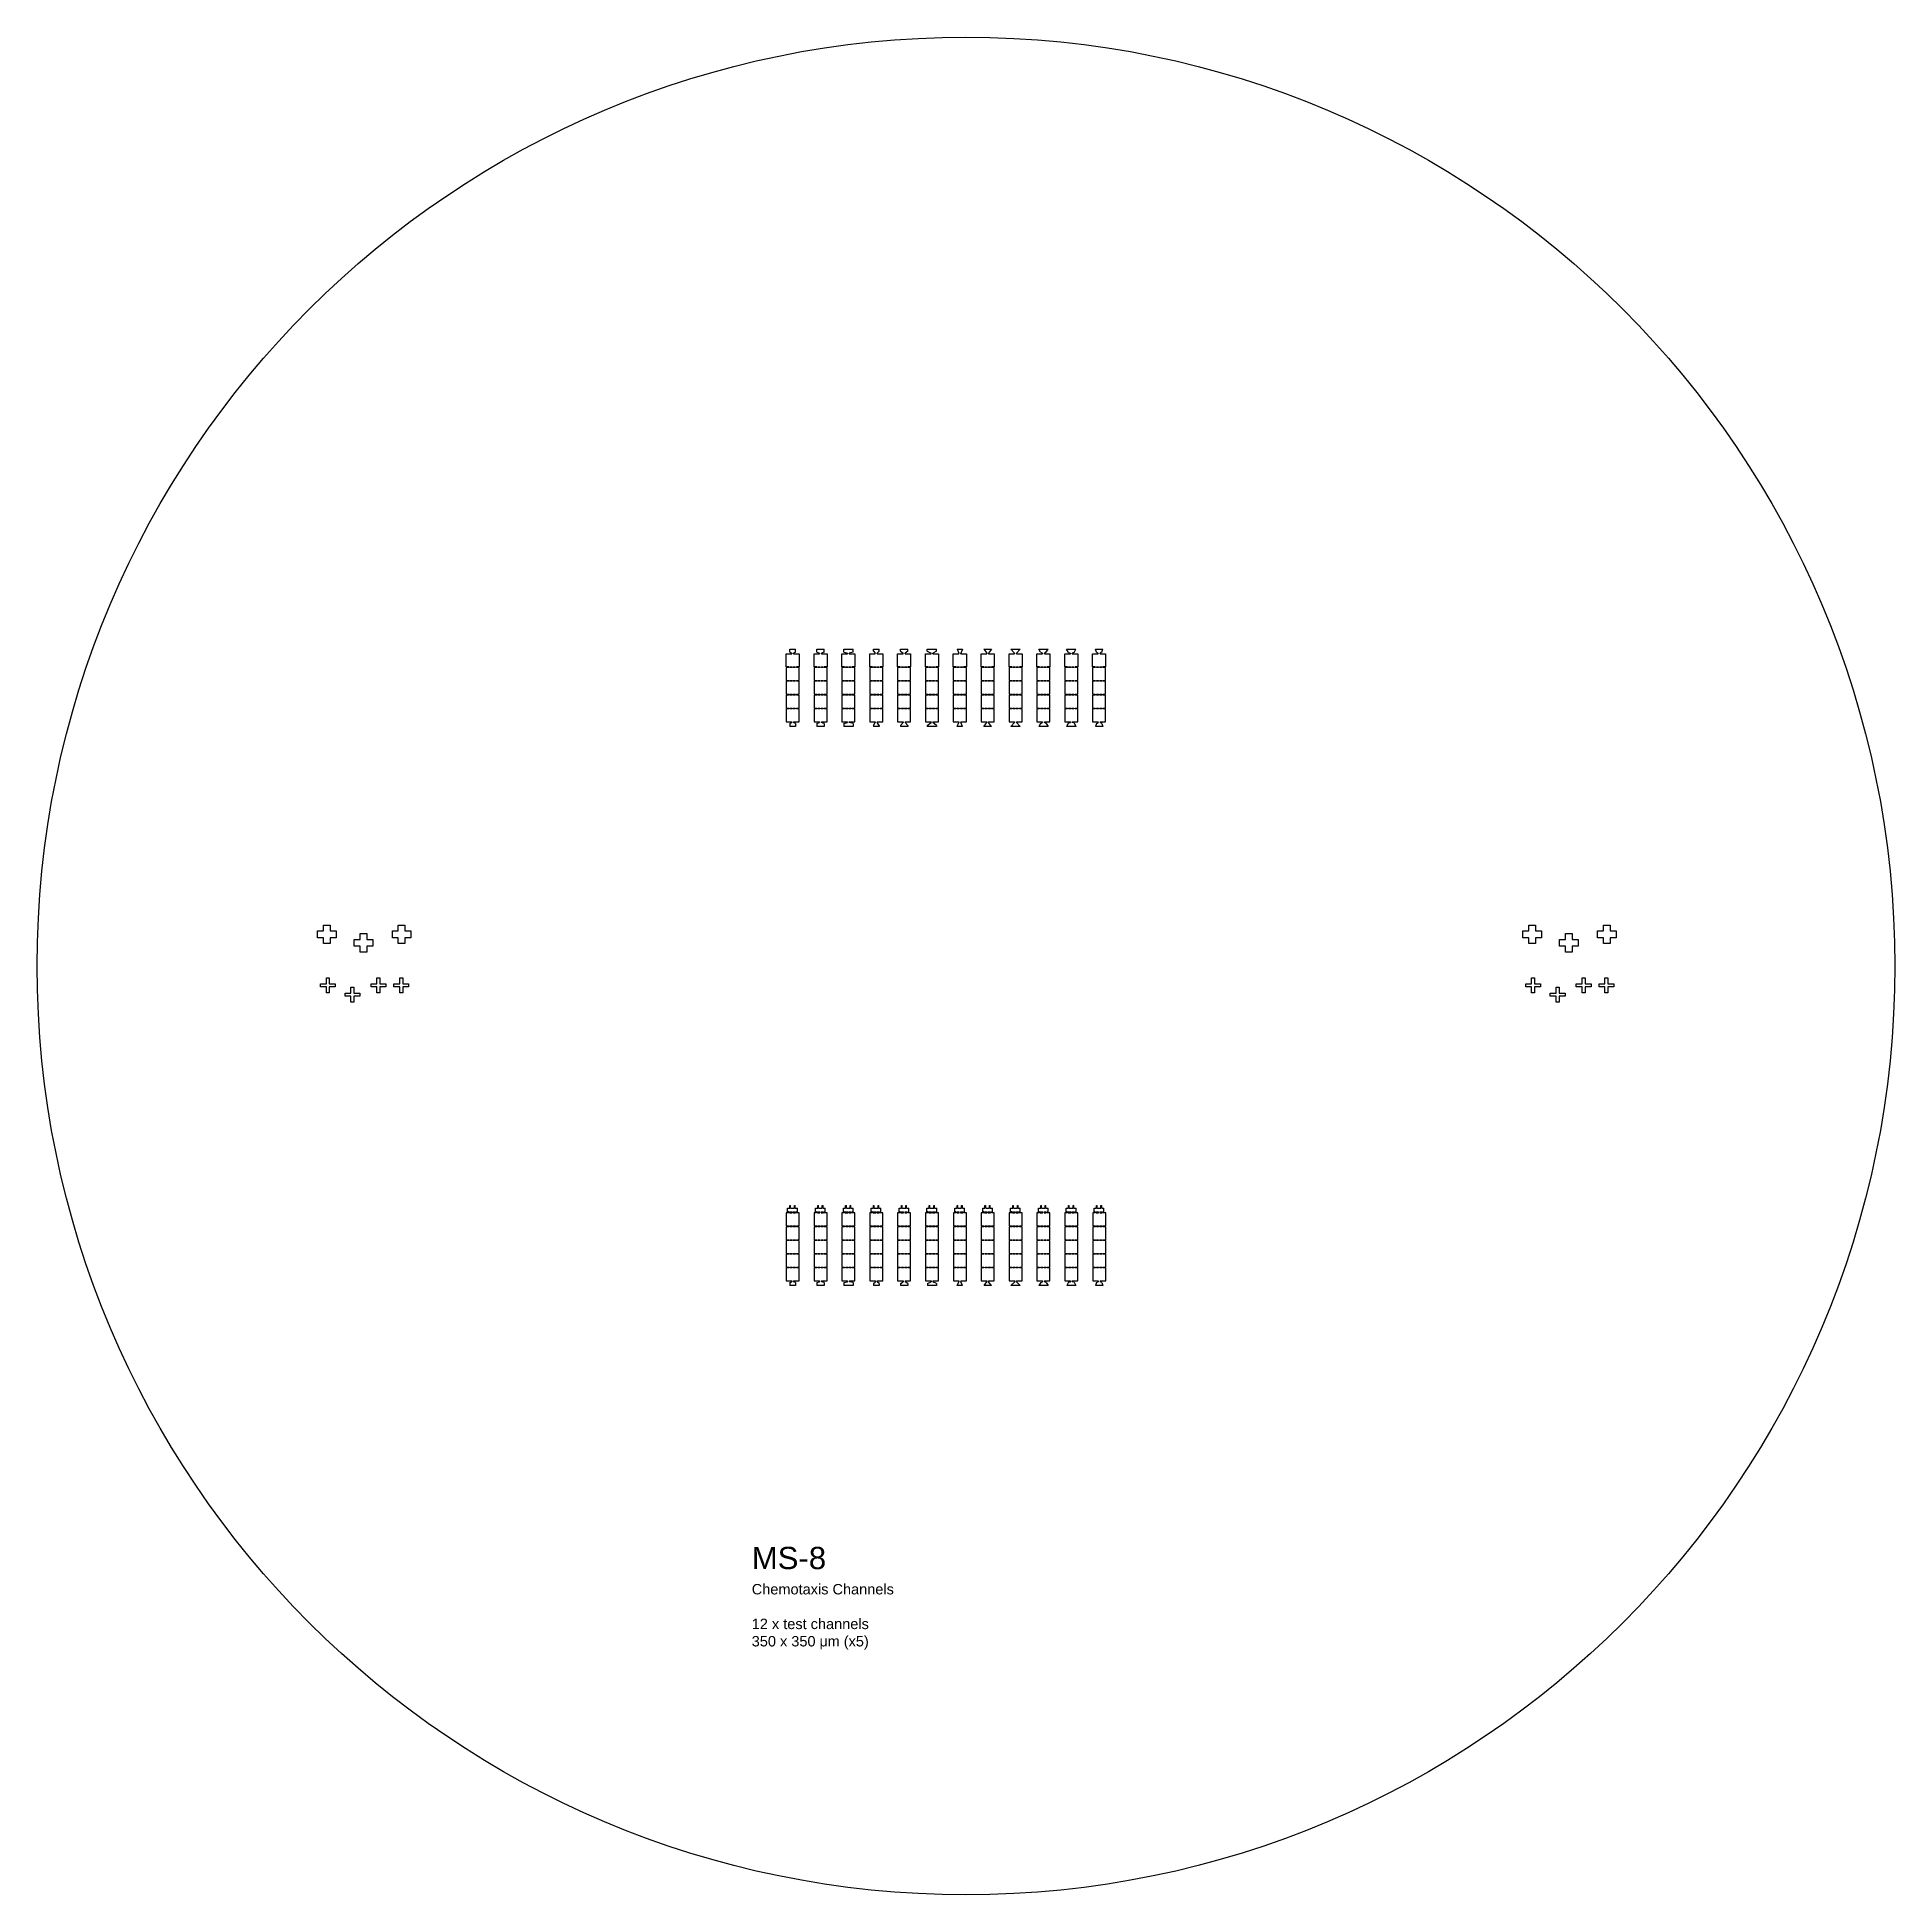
# Model space of a CAD drawing. Header units: millimetres. Extents: x -15719 to 274281, y 25504 to 323346.
# Drawn here: x 144281 to 194281, y 158346 to 208346 of the extents above; entities that cross this region are included whole.
import ezdxf

# ---------------------------------------------------------------- set-up
doc = ezdxf.new("R2010")
doc.units = ezdxf.units.MM
doc.layers.add('CLEAR', color=140, linetype='Continuous')
doc.layers.add('OPAQUE', color=10, linetype='Continuous')
doc.styles.get("Standard").update_dxf_attribs({"font": 'arial.ttf'})

msp = doc.modelspace()

# ---------------------------------------------------------------- texts
at = {"layer": 'CLEAR', "insert": (163514, 167712), "char_height": 280, "attachment_point": 1}
msp.add_mtext_dynamic_manual_height_columns('{\\H2.1429x;MS-8\\H0.83333x;\\P}Chemotaxis Channels\\P\\P12 x test channels\\P350 x 350 {\\fSymbol|b0|i0|c2|p18;m}m (x5) \\P\\P', width=6144.32, gutter_width=5106, heights=[3672], dxfattribs=at)

# ---------------------------------------------------------------- linework, layer by layer
at = {"layer": 'CLEAR'}
for p, q in [((164540, 191794), (164540, 191874)), ((164540, 191874), (164690, 191874)), ((164540, 191794), (164590, 191769)), ((164590, 191749), (164590, 191769)), ((164690, 191794), (164640, 191769)), ((164640, 191749), (164640, 191769)), ((164690, 191794), (164690, 191874)), ((165265, 191794), (165265, 191874)), ((165265, 191874), (165465, 191874)), ((165265, 191794), (165340, 191769)), ((165340, 191749), (165340, 191769)), ((165465, 191794), (165390, 191769)), ((165390, 191749), (165390, 191769)), ((165465, 191794), (165465, 191874)), ((165990, 191794), (165990, 191874)), ((165990, 191874), (166240, 191874)), ((165990, 191794), (166090, 191769)), ((166090, 191749), (166090, 191769)), ((166240, 191794), (166140, 191769)), ((166140, 191749), (166140, 191769)), ((166240, 191794), (166240, 191874)), ((166790, 191819), (166790, 191874)), ((166790, 191874), (166940, 191874)), ((166790, 191819), (166840, 191769)), ((166840, 191749), (166840, 191769)), ((166940, 191819), (166890, 191769)), ((166890, 191749), (166890, 191769)), ((166940, 191819), (166940, 191874)), ((167515, 191819), (167515, 191874)), ((167515, 191874), (167715, 191874)), ((167515, 191819), (167590, 191769)), ((167590, 191749), (167590, 191769)), ((167715, 191819), (167640, 191769)), ((167640, 191749), (167640, 191769)), ((167715, 191819), (167715, 191874)), ((168240, 191819), (168240, 191874)), ((168240, 191874), (168490, 191874)), ((168240, 191819), (168340, 191769)), ((168340, 191749), (168340, 191769)), ((168490, 191819), (168390, 191769)), ((168390, 191749), (168390, 191769)), ((168490, 191819), (168490, 191874)), ((169040, 191874), (169090, 191769)), ((169040, 191874), (169040, 191874)), ((169040, 191874), (169190, 191874)), ((169090, 191749), (169090, 191769)), ((169190, 191874), (169140, 191769)), ((169140, 191749), (169140, 191769)), ((169190, 191874), (169190, 191874)), ((169765, 191874), (169840, 191769)), ((169765, 191874), (169765, 191874)), ((169765, 191874), (169965, 191874)), ((169840, 191749), (169840, 191769)), ((169965, 191874), (169890, 191769)), ((169890, 191749), (169890, 191769)), ((169965, 191874), (169965, 191874)), ((170490, 191874), (170590, 191769)), ((170490, 191874), (170490, 191874)), ((170490, 191874), (170740, 191874)), ((170590, 191749), (170590, 191769)), ((170740, 191874), (170640, 191769)), ((170640, 191749), (170640, 191769)), ((170740, 191874), (170740, 191874)), ((171290, 191794), (171240, 191874)), ((171240, 191874), (171490, 191874)), ((171290, 191794), (171340, 191769)), ((171340, 191749), (171340, 191769)), ((171440, 191794), (171390, 191769)), ((171390, 191749), (171390, 191769)), ((171440, 191794), (171490, 191874)), ((172040, 191779), (171990, 191874)), ((171990, 191874), (172240, 191874)), ((172040, 191779), (172090, 191769)), ((172090, 191749), (172090, 191769)), ((172190, 191779), (172140, 191769)), ((172140, 191749), (172140, 191769)), ((172190, 191779), (172240, 191874)), ((172790, 191794), (172765, 191874)), ((172765, 191874), (172965, 191874)), ((172790, 191794), (172840, 191769)), ((172840, 191749), (172840, 191769)), ((172940, 191794), (172890, 191769)), ((172890, 191749), (172890, 191769)), ((172940, 191794), (172965, 191874)), ((164512, 191399), (164512, 191379)), ((164512, 191029), (164512, 191009)), ((164717, 191379), (164717, 191399)), ((164717, 191009), (164717, 191029)), ((165262, 191399), (165262, 191379)), ((165262, 191029), (165262, 191009)), ((165467, 191379), (165467, 191399)), ((165467, 191009), (165467, 191029)), ((166012, 191399), (166012, 191379)), ((166012, 191029), (166012, 191009)), ((166217, 191379), (166217, 191399)), ((166217, 191009), (166217, 191029)), ((166762, 191399), (166762, 191379)), ((166762, 191029), (166762, 191009)), ((166967, 191379), (166967, 191399)), ((166967, 191009), (166967, 191029)), ((167512, 191399), (167512, 191379)), ((167512, 191029), (167512, 191009)), ((167717, 191379), (167717, 191399)), ((167717, 191009), (167717, 191029)), ((168262, 191399), (168262, 191379)), ((168262, 191029), (168262, 191009)), ((168467, 191379), (168467, 191399)), ((168467, 191009), (168467, 191029)), ((169012, 191399), (169012, 191379)), ((169012, 191029), (169012, 191009)), ((169217, 191379), (169217, 191399)), ((169217, 191009), (169217, 191029)), ((169762, 191399), (169762, 191379)), ((169762, 191029), (169762, 191009)), ((169967, 191379), (169967, 191399)), ((169967, 191009), (169967, 191029)), ((170512, 191399), (170512, 191379)), ((170512, 191029), (170512, 191009)), ((170717, 191379), (170717, 191399)), ((170717, 191009), (170717, 191029)), ((171262, 191399), (171262, 191379)), ((171262, 191029), (171262, 191009)), ((171467, 191379), (171467, 191399)), ((171467, 191009), (171467, 191029)), ((172012, 191399), (172012, 191379)), ((172012, 191029), (172012, 191009)), ((172217, 191379), (172217, 191399)), ((172217, 191009), (172217, 191029)), ((172762, 191399), (172762, 191379)), ((172762, 191029), (172762, 191009)), ((172967, 191379), (172967, 191399)), ((172967, 191009), (172967, 191029)), ((164512, 190659), (164512, 190639)), ((164717, 190639), (164717, 190659)), ((165262, 190659), (165262, 190639)), ((165467, 190639), (165467, 190659)), ((166012, 190659), (166012, 190639)), ((166217, 190639), (166217, 190659)), ((166762, 190659), (166762, 190639)), ((166967, 190639), (166967, 190659)), ((167512, 190659), (167512, 190639)), ((167717, 190639), (167717, 190659)), ((168262, 190659), (168262, 190639)), ((168467, 190639), (168467, 190659)), ((169012, 190659), (169012, 190639)), ((169217, 190639), (169217, 190659)), ((169762, 190659), (169762, 190639)), ((169967, 190639), (169967, 190659)), ((170512, 190659), (170512, 190639)), ((170717, 190639), (170717, 190659)), ((171262, 190659), (171262, 190639)), ((171467, 190639), (171467, 190659)), ((172012, 190659), (172012, 190639)), ((172217, 190639), (172217, 190659)), ((172762, 190659), (172762, 190639)), ((172967, 190639), (172967, 190659)), ((164512, 190289), (164512, 190269)), ((164717, 190269), (164717, 190289)), ((165262, 190289), (165262, 190269)), ((165467, 190269), (165467, 190289)), ((166012, 190289), (166012, 190269)), ((166217, 190269), (166217, 190289)), ((166762, 190289), (166762, 190269)), ((166967, 190269), (166967, 190289)), ((167512, 190289), (167512, 190269)), ((167717, 190269), (167717, 190289)), ((168262, 190289), (168262, 190269)), ((168467, 190269), (168467, 190289)), ((169012, 190289), (169012, 190269)), ((169217, 190269), (169217, 190289)), ((169762, 190289), (169762, 190269)), ((169967, 190269), (169967, 190289)), ((170512, 190289), (170512, 190269)), ((170717, 190269), (170717, 190289)), ((171262, 190289), (171262, 190269)), ((171467, 190269), (171467, 190289)), ((172012, 190289), (172012, 190269)), ((172217, 190269), (172217, 190289)), ((172762, 190289), (172762, 190269)), ((172967, 190269), (172967, 190289)), ((164540, 189874), (164590, 189899)), ((164540, 189874), (164540, 189794)), ((164690, 189794), (164540, 189794)), ((164590, 189919), (164590, 189899)), ((164640, 189919), (164640, 189899)), ((164690, 189874), (164640, 189899)), ((164690, 189874), (164690, 189794)), ((165265, 189874), (165340, 189899)), ((165265, 189874), (165265, 189794)), ((165465, 189794), (165265, 189794)), ((165340, 189919), (165340, 189899)), ((165390, 189919), (165390, 189899)), ((165465, 189874), (165390, 189899)), ((165465, 189874), (165465, 189794)), ((165990, 189874), (166090, 189899)), ((165990, 189874), (165990, 189794)), ((166240, 189794), (165990, 189794)), ((166090, 189919), (166090, 189899)), ((166140, 189919), (166140, 189899)), ((166240, 189874), (166140, 189899)), ((166240, 189874), (166240, 189794)), ((166790, 189819), (166840, 189899)), ((166790, 189819), (166790, 189794)), ((166940, 189794), (166790, 189794)), ((166840, 189919), (166840, 189899)), ((166890, 189919), (166890, 189899)), ((166940, 189819), (166890, 189899)), ((166940, 189819), (166940, 189794)), ((167515, 189819), (167590, 189899)), ((167515, 189819), (167515, 189794)), ((167715, 189794), (167515, 189794)), ((167590, 189919), (167590, 189899)), ((167640, 189919), (167640, 189899)), ((167715, 189819), (167640, 189899)), ((167715, 189819), (167715, 189794)), ((168240, 189819), (168340, 189899)), ((168240, 189819), (168240, 189794)), ((168490, 189794), (168240, 189794)), ((168340, 189919), (168340, 189899)), ((168390, 189919), (168390, 189899)), ((168490, 189819), (168390, 189899)), ((168490, 189819), (168490, 189794)), ((169040, 189794), (169090, 189899)), ((169040, 189794), (169040, 189794)), ((169190, 189794), (169040, 189794)), ((169090, 189919), (169090, 189899)), ((169140, 189919), (169140, 189899)), ((169190, 189794), (169140, 189899)), ((169190, 189794), (169190, 189794)), ((169765, 189794), (169840, 189899)), ((169765, 189794), (169765, 189794)), ((169965, 189794), (169765, 189794)), ((169840, 189919), (169840, 189899)), ((169890, 189919), (169890, 189899)), ((169965, 189794), (169890, 189899)), ((169965, 189794), (169965, 189794)), ((170490, 189794), (170590, 189899)), ((170490, 189794), (170490, 189794)), ((170740, 189794), (170490, 189794)), ((170590, 189919), (170590, 189899)), ((170640, 189919), (170640, 189899)), ((170740, 189794), (170640, 189899)), ((170740, 189794), (170740, 189794)), ((171290, 189874), (171240, 189794)), ((171490, 189794), (171240, 189794)), ((171290, 189874), (171340, 189899)), ((171340, 189919), (171340, 189899)), ((171390, 189919), (171390, 189899)), ((171440, 189874), (171390, 189899)), ((171440, 189874), (171490, 189794)), ((172040, 189889), (171990, 189794)), ((172240, 189794), (171990, 189794)), ((172040, 189889), (172090, 189899)), ((172090, 189919), (172090, 189899)), ((172140, 189919), (172140, 189899)), ((172190, 189889), (172140, 189899)), ((172190, 189889), (172240, 189794)), ((172790, 189874), (172765, 189794)), ((172965, 189794), (172765, 189794)), ((172790, 189874), (172840, 189899)), ((172840, 189919), (172840, 189899)), ((172890, 189919), (172890, 189899)), ((172940, 189874), (172890, 189899)), ((172940, 189874), (172965, 189794)), ((164481, 176728), (164481, 176828)), ((164481, 176828), (164541, 176828)), ((164511, 176728), (164481, 176728)), ((164511, 176698), (164511, 176728)), ((164541, 176828), (164541, 176898)), ((164541, 176898), (164561, 176898)), ((164561, 176828), (164561, 176898)), ((164561, 176828), (164663, 176828)), ((164663, 176828), (164663, 176898)), ((164663, 176898), (164683, 176898)), ((164683, 176828), (164683, 176898)), ((164683, 176828), (164743, 176828)), ((164713, 176698), (164713, 176728)), ((164713, 176728), (164743, 176728)), ((164743, 176728), (164743, 176828)), ((165231, 176728), (165231, 176828)), ((165231, 176828), (165291, 176828)), ((165261, 176728), (165231, 176728)), ((165261, 176698), (165261, 176728)), ((165291, 176828), (165291, 176898)), ((165291, 176898), (165311, 176898)), ((165311, 176828), (165311, 176898)), ((165311, 176828), (165413, 176828)), ((165413, 176828), (165413, 176898)), ((165413, 176898), (165433, 176898)), ((165433, 176828), (165433, 176898)), ((165433, 176828), (165493, 176828)), ((165463, 176698), (165463, 176728)), ((165463, 176728), (165493, 176728)), ((165493, 176728), (165493, 176828)), ((165981, 176728), (165981, 176828)), ((165981, 176828), (166041, 176828)), ((166011, 176728), (165981, 176728)), ((166011, 176698), (166011, 176728)), ((166041, 176828), (166041, 176898)), ((166041, 176898), (166061, 176898)), ((166061, 176828), (166061, 176898)), ((166061, 176828), (166163, 176828)), ((166163, 176828), (166163, 176898)), ((166163, 176898), (166183, 176898)), ((166183, 176828), (166183, 176898)), ((166183, 176828), (166243, 176828)), ((166213, 176698), (166213, 176728)), ((166213, 176728), (166243, 176728)), ((166243, 176728), (166243, 176828)), ((166731, 176728), (166731, 176828)), ((166731, 176828), (166791, 176828)), ((166761, 176728), (166731, 176728)), ((166761, 176698), (166761, 176728)), ((166791, 176828), (166791, 176898)), ((166791, 176898), (166811, 176898)), ((166811, 176828), (166811, 176898)), ((166811, 176828), (166913, 176828)), ((166913, 176828), (166913, 176898)), ((166913, 176898), (166933, 176898)), ((166933, 176828), (166933, 176898)), ((166933, 176828), (166993, 176828)), ((166963, 176698), (166963, 176728)), ((166963, 176728), (166993, 176728)), ((166993, 176728), (166993, 176828)), ((167481, 176728), (167481, 176828)), ((167481, 176828), (167541, 176828)), ((167511, 176728), (167481, 176728)), ((167511, 176698), (167511, 176728)), ((167541, 176828), (167541, 176898)), ((167541, 176898), (167561, 176898)), ((167561, 176828), (167561, 176898)), ((167561, 176828), (167663, 176828)), ((167663, 176828), (167663, 176898)), ((167663, 176898), (167683, 176898)), ((167683, 176828), (167683, 176898)), ((167683, 176828), (167743, 176828)), ((167713, 176698), (167713, 176728)), ((167713, 176728), (167743, 176728)), ((167743, 176728), (167743, 176828)), ((168231, 176728), (168231, 176828)), ((168231, 176828), (168291, 176828)), ((168261, 176728), (168231, 176728)), ((168261, 176698), (168261, 176728)), ((168291, 176828), (168291, 176898)), ((168291, 176898), (168311, 176898)), ((168311, 176828), (168311, 176898)), ((168311, 176828), (168413, 176828)), ((168413, 176828), (168413, 176898)), ((168413, 176898), (168433, 176898)), ((168433, 176828), (168433, 176898)), ((168433, 176828), (168493, 176828)), ((168463, 176698), (168463, 176728)), ((168463, 176728), (168493, 176728)), ((168493, 176728), (168493, 176828)), ((168981, 176728), (168981, 176828)), ((168981, 176828), (169041, 176828)), ((169011, 176728), (168981, 176728)), ((169011, 176698), (169011, 176728)), ((169041, 176828), (169041, 176898)), ((169041, 176898), (169061, 176898)), ((169061, 176828), (169061, 176898)), ((169061, 176828), (169163, 176828)), ((169163, 176828), (169163, 176898)), ((169163, 176898), (169183, 176898)), ((169183, 176828), (169183, 176898)), ((169183, 176828), (169243, 176828)), ((169213, 176698), (169213, 176728)), ((169213, 176728), (169243, 176728)), ((169243, 176728), (169243, 176828)), ((169731, 176728), (169731, 176828)), ((169731, 176828), (169791, 176828)), ((169761, 176728), (169731, 176728)), ((169761, 176698), (169761, 176728)), ((169791, 176828), (169791, 176898)), ((169791, 176898), (169811, 176898)), ((169811, 176828), (169811, 176898)), ((169811, 176828), (169913, 176828)), ((169913, 176828), (169913, 176898)), ((169913, 176898), (169933, 176898)), ((169933, 176828), (169933, 176898)), ((169933, 176828), (169993, 176828)), ((169963, 176698), (169963, 176728)), ((169963, 176728), (169993, 176728)), ((169993, 176728), (169993, 176828)), ((170481, 176728), (170481, 176828)), ((170481, 176828), (170541, 176828)), ((170511, 176728), (170481, 176728)), ((170511, 176698), (170511, 176728)), ((170541, 176828), (170541, 176898)), ((170541, 176898), (170561, 176898)), ((170561, 176828), (170561, 176898)), ((170561, 176828), (170663, 176828)), ((170663, 176828), (170663, 176898)), ((170663, 176898), (170683, 176898)), ((170683, 176828), (170683, 176898)), ((170683, 176828), (170743, 176828)), ((170713, 176698), (170713, 176728)), ((170713, 176728), (170743, 176728)), ((170743, 176728), (170743, 176828)), ((171231, 176728), (171231, 176828)), ((171231, 176828), (171291, 176828)), ((171261, 176728), (171231, 176728)), ((171261, 176698), (171261, 176728)), ((171291, 176828), (171291, 176898)), ((171291, 176898), (171311, 176898)), ((171311, 176828), (171311, 176898)), ((171311, 176828), (171413, 176828)), ((171413, 176828), (171413, 176898)), ((171413, 176898), (171433, 176898)), ((171433, 176828), (171433, 176898)), ((171433, 176828), (171493, 176828)), ((171463, 176698), (171463, 176728)), ((171463, 176728), (171493, 176728)), ((171493, 176728), (171493, 176828)), ((171981, 176728), (171981, 176828)), ((171981, 176828), (172041, 176828)), ((172011, 176728), (171981, 176728)), ((172011, 176698), (172011, 176728)), ((172041, 176828), (172041, 176898)), ((172041, 176898), (172061, 176898)), ((172061, 176828), (172061, 176898)), ((172061, 176828), (172163, 176828)), ((172163, 176828), (172163, 176898)), ((172163, 176898), (172183, 176898)), ((172183, 176828), (172183, 176898)), ((172183, 176828), (172243, 176828)), ((172213, 176698), (172213, 176728)), ((172213, 176728), (172243, 176728)), ((172243, 176728), (172243, 176828)), ((172731, 176728), (172731, 176828)), ((172731, 176828), (172791, 176828)), ((172761, 176728), (172731, 176728)), ((172761, 176698), (172761, 176728)), ((172791, 176828), (172791, 176898)), ((172791, 176898), (172811, 176898)), ((172811, 176828), (172811, 176898)), ((172811, 176828), (172913, 176828)), ((172913, 176828), (172913, 176898)), ((172913, 176898), (172933, 176898)), ((172933, 176828), (172933, 176898)), ((172933, 176828), (172993, 176828)), ((172963, 176698), (172963, 176728)), ((172963, 176728), (172993, 176728)), ((172993, 176728), (172993, 176828)), ((164513, 176348), (164513, 176328)), ((164718, 176328), (164718, 176348)), ((165263, 176348), (165263, 176328)), ((165468, 176328), (165468, 176348)), ((166013, 176348), (166013, 176328)), ((166218, 176328), (166218, 176348)), ((166763, 176348), (166763, 176328)), ((166968, 176328), (166968, 176348)), ((167513, 176348), (167513, 176328)), ((167718, 176328), (167718, 176348)), ((168263, 176348), (168263, 176328)), ((168468, 176328), (168468, 176348)), ((169013, 176348), (169013, 176328)), ((169218, 176328), (169218, 176348)), ((169763, 176348), (169763, 176328)), ((169968, 176328), (169968, 176348)), ((170513, 176348), (170513, 176328)), ((170718, 176328), (170718, 176348)), ((171263, 176348), (171263, 176328)), ((171468, 176328), (171468, 176348)), ((172013, 176348), (172013, 176328)), ((172218, 176328), (172218, 176348)), ((172763, 176348), (172763, 176328)), ((172968, 176328), (172968, 176348)), ((164513, 175978), (164513, 175958)), ((164513, 175608), (164513, 175588)), ((164718, 175958), (164718, 175978)), ((164718, 175588), (164718, 175608)), ((165263, 175978), (165263, 175958)), ((165263, 175608), (165263, 175588)), ((165468, 175958), (165468, 175978)), ((165468, 175588), (165468, 175608)), ((166013, 175978), (166013, 175958)), ((166013, 175608), (166013, 175588)), ((166218, 175958), (166218, 175978)), ((166218, 175588), (166218, 175608)), ((166763, 175978), (166763, 175958)), ((166763, 175608), (166763, 175588)), ((166968, 175958), (166968, 175978)), ((166968, 175588), (166968, 175608)), ((167513, 175978), (167513, 175958)), ((167513, 175608), (167513, 175588)), ((167718, 175958), (167718, 175978)), ((167718, 175588), (167718, 175608)), ((168263, 175978), (168263, 175958)), ((168263, 175608), (168263, 175588)), ((168468, 175958), (168468, 175978)), ((168468, 175588), (168468, 175608)), ((169013, 175978), (169013, 175958)), ((169013, 175608), (169013, 175588)), ((169218, 175958), (169218, 175978)), ((169218, 175588), (169218, 175608)), ((169763, 175978), (169763, 175958)), ((169763, 175608), (169763, 175588)), ((169968, 175958), (169968, 175978)), ((169968, 175588), (169968, 175608)), ((170513, 175978), (170513, 175958)), ((170513, 175608), (170513, 175588)), ((170718, 175958), (170718, 175978)), ((170718, 175588), (170718, 175608)), ((171263, 175978), (171263, 175958)), ((171263, 175608), (171263, 175588)), ((171468, 175958), (171468, 175978)), ((171468, 175588), (171468, 175608)), ((172013, 175978), (172013, 175958)), ((172013, 175608), (172013, 175588)), ((172218, 175958), (172218, 175978)), ((172218, 175588), (172218, 175608)), ((172763, 175978), (172763, 175958)), ((172763, 175608), (172763, 175588)), ((172968, 175958), (172968, 175978)), ((172968, 175588), (172968, 175608)), ((164513, 175238), (164513, 175218)), ((164718, 175218), (164718, 175238)), ((165263, 175238), (165263, 175218)), ((165468, 175218), (165468, 175238)), ((166013, 175238), (166013, 175218)), ((166218, 175218), (166218, 175238)), ((166763, 175238), (166763, 175218)), ((166968, 175218), (166968, 175238)), ((167513, 175238), (167513, 175218)), ((167718, 175218), (167718, 175238)), ((168263, 175238), (168263, 175218)), ((168468, 175218), (168468, 175238)), ((169013, 175238), (169013, 175218)), ((169218, 175218), (169218, 175238)), ((169763, 175238), (169763, 175218)), ((169968, 175218), (169968, 175238)), ((170513, 175238), (170513, 175218)), ((170718, 175218), (170718, 175238)), ((171263, 175238), (171263, 175218)), ((171468, 175218), (171468, 175238)), ((172013, 175238), (172013, 175218)), ((172218, 175218), (172218, 175238)), ((172763, 175238), (172763, 175218)), ((172968, 175218), (172968, 175238)), ((164541, 174823), (164591, 174848)), ((164541, 174823), (164541, 174743)), ((164691, 174743), (164541, 174743)), ((164591, 174868), (164591, 174848)), ((164641, 174868), (164641, 174848)), ((164691, 174823), (164641, 174848)), ((164691, 174823), (164691, 174743)), ((165266, 174823), (165341, 174848)), ((165266, 174823), (165266, 174743)), ((165466, 174743), (165266, 174743)), ((165341, 174868), (165341, 174848)), ((165391, 174868), (165391, 174848)), ((165466, 174823), (165391, 174848)), ((165466, 174823), (165466, 174743)), ((165991, 174823), (166091, 174848)), ((165991, 174823), (165991, 174743)), ((166241, 174743), (165991, 174743)), ((166091, 174868), (166091, 174848)), ((166141, 174868), (166141, 174848)), ((166241, 174823), (166141, 174848)), ((166241, 174823), (166241, 174743)), ((166791, 174798), (166841, 174848)), ((166791, 174798), (166791, 174743)), ((166941, 174743), (166791, 174743)), ((166841, 174868), (166841, 174848)), ((166891, 174868), (166891, 174848)), ((166941, 174798), (166891, 174848)), ((166941, 174798), (166941, 174743)), ((167516, 174798), (167591, 174848)), ((167516, 174798), (167516, 174743)), ((167716, 174743), (167516, 174743)), ((167591, 174868), (167591, 174848)), ((167641, 174868), (167641, 174848)), ((167716, 174798), (167641, 174848)), ((167716, 174798), (167716, 174743)), ((168241, 174798), (168341, 174848)), ((168241, 174798), (168241, 174743)), ((168491, 174743), (168241, 174743)), ((168341, 174868), (168341, 174848)), ((168391, 174868), (168391, 174848)), ((168491, 174798), (168391, 174848)), ((168491, 174798), (168491, 174743)), ((169041, 174743), (169091, 174848)), ((169041, 174743), (169041, 174743)), ((169191, 174743), (169041, 174743)), ((169091, 174868), (169091, 174848)), ((169141, 174868), (169141, 174848)), ((169191, 174743), (169141, 174848)), ((169191, 174743), (169191, 174743)), ((169766, 174743), (169841, 174848)), ((169766, 174743), (169766, 174743)), ((169966, 174743), (169766, 174743)), ((169841, 174868), (169841, 174848)), ((169891, 174868), (169891, 174848)), ((169966, 174743), (169891, 174848)), ((169966, 174743), (169966, 174743)), ((170491, 174743), (170591, 174848)), ((170491, 174743), (170491, 174743)), ((170741, 174743), (170491, 174743)), ((170591, 174868), (170591, 174848)), ((170641, 174868), (170641, 174848)), ((170741, 174743), (170641, 174848)), ((170741, 174743), (170741, 174743)), ((171291, 174823), (171241, 174743)), ((171491, 174743), (171241, 174743)), ((171291, 174823), (171341, 174848)), ((171341, 174868), (171341, 174848)), ((171391, 174868), (171391, 174848)), ((171441, 174823), (171391, 174848)), ((171441, 174823), (171491, 174743)), ((172041, 174838), (171991, 174743)), ((172241, 174743), (171991, 174743)), ((172041, 174838), (172091, 174848)), ((172091, 174868), (172091, 174848)), ((172141, 174868), (172141, 174848)), ((172191, 174838), (172141, 174848)), ((172191, 174838), (172241, 174743)), ((172791, 174823), (172766, 174743)), ((172966, 174743), (172766, 174743)), ((172791, 174823), (172841, 174848)), ((172841, 174868), (172841, 174848)), ((172891, 174868), (172891, 174848)), ((172941, 174823), (172891, 174848)), ((172941, 174823), (172966, 174743))]:
    msp.add_line(p, q, dxfattribs=at)
for points in [[(164512, 191399), (164440, 191399), (164440, 191749), (164590, 191749)], [(164640, 191749), (164790, 191749), (164790, 191399), (164717, 191399)], [(165262, 191399), (165190, 191399), (165190, 191749), (165340, 191749)], [(165390, 191749), (165540, 191749), (165540, 191399), (165467, 191399)], [(166012, 191399), (165940, 191399), (165940, 191749), (166090, 191749)], [(166140, 191749), (166290, 191749), (166290, 191399), (166217, 191399)], [(166762, 191399), (166690, 191399), (166690, 191749), (166840, 191749)], [(166890, 191749), (167040, 191749), (167040, 191399), (166967, 191399)], [(167512, 191399), (167440, 191399), (167440, 191749), (167590, 191749)], [(167640, 191749), (167790, 191749), (167790, 191399), (167717, 191399)], [(168262, 191399), (168190, 191399), (168190, 191749), (168340, 191749)], [(168390, 191749), (168540, 191749), (168540, 191399), (168467, 191399)], [(169012, 191399), (168940, 191399), (168940, 191749), (169090, 191749)], [(169140, 191749), (169290, 191749), (169290, 191399), (169217, 191399)], [(169762, 191399), (169690, 191399), (169690, 191749), (169840, 191749)], [(169890, 191749), (170040, 191749), (170040, 191399), (169967, 191399)], [(170512, 191399), (170440, 191399), (170440, 191749), (170590, 191749)], [(170640, 191749), (170790, 191749), (170790, 191399), (170717, 191399)], [(171262, 191399), (171190, 191399), (171190, 191749), (171340, 191749)], [(171390, 191749), (171540, 191749), (171540, 191399), (171467, 191399)], [(172012, 191399), (171940, 191399), (171940, 191749), (172090, 191749)], [(172140, 191749), (172290, 191749), (172290, 191399), (172217, 191399)], [(172762, 191399), (172690, 191399), (172690, 191749), (172840, 191749)], [(172890, 191749), (173040, 191749), (173040, 191399), (172967, 191399)], [(164512, 191379), (164440, 191379), (164440, 191029), (164512, 191029)], [(164512, 191009), (164440, 191009), (164440, 190659), (164512, 190659)], [(164717, 191029), (164790, 191029), (164790, 191379), (164717, 191379)], [(164717, 190659), (164790, 190659), (164790, 191009), (164717, 191009)], [(165262, 191379), (165190, 191379), (165190, 191029), (165262, 191029)], [(165262, 191009), (165190, 191009), (165190, 190659), (165262, 190659)], [(165467, 191029), (165540, 191029), (165540, 191379), (165467, 191379)], [(165467, 190659), (165540, 190659), (165540, 191009), (165467, 191009)], [(166012, 191379), (165940, 191379), (165940, 191029), (166012, 191029)], [(166012, 191009), (165940, 191009), (165940, 190659), (166012, 190659)], [(166217, 191029), (166290, 191029), (166290, 191379), (166217, 191379)], [(166217, 190659), (166290, 190659), (166290, 191009), (166217, 191009)], [(166762, 191379), (166690, 191379), (166690, 191029), (166762, 191029)], [(166762, 191009), (166690, 191009), (166690, 190659), (166762, 190659)], [(166967, 191029), (167040, 191029), (167040, 191379), (166967, 191379)], [(166967, 190659), (167040, 190659), (167040, 191009), (166967, 191009)], [(167512, 191379), (167440, 191379), (167440, 191029), (167512, 191029)], [(167512, 191009), (167440, 191009), (167440, 190659), (167512, 190659)], [(167717, 191029), (167790, 191029), (167790, 191379), (167717, 191379)], [(167717, 190659), (167790, 190659), (167790, 191009), (167717, 191009)], [(168262, 191379), (168190, 191379), (168190, 191029), (168262, 191029)], [(168262, 191009), (168190, 191009), (168190, 190659), (168262, 190659)], [(168467, 191029), (168540, 191029), (168540, 191379), (168467, 191379)], [(168467, 190659), (168540, 190659), (168540, 191009), (168467, 191009)], [(169012, 191379), (168940, 191379), (168940, 191029), (169012, 191029)], [(169012, 191009), (168940, 191009), (168940, 190659), (169012, 190659)], [(169217, 191029), (169290, 191029), (169290, 191379), (169217, 191379)], [(169217, 190659), (169290, 190659), (169290, 191009), (169217, 191009)], [(169762, 191379), (169690, 191379), (169690, 191029), (169762, 191029)], [(169762, 191009), (169690, 191009), (169690, 190659), (169762, 190659)], [(169967, 191029), (170040, 191029), (170040, 191379), (169967, 191379)], [(169967, 190659), (170040, 190659), (170040, 191009), (169967, 191009)], [(170512, 191379), (170440, 191379), (170440, 191029), (170512, 191029)], [(170512, 191009), (170440, 191009), (170440, 190659), (170512, 190659)], [(170717, 191029), (170790, 191029), (170790, 191379), (170717, 191379)], [(170717, 190659), (170790, 190659), (170790, 191009), (170717, 191009)], [(171262, 191379), (171190, 191379), (171190, 191029), (171262, 191029)], [(171262, 191009), (171190, 191009), (171190, 190659), (171262, 190659)], [(171467, 191029), (171540, 191029), (171540, 191379), (171467, 191379)], [(171467, 190659), (171540, 190659), (171540, 191009), (171467, 191009)], [(172012, 191379), (171940, 191379), (171940, 191029), (172012, 191029)], [(172012, 191009), (171940, 191009), (171940, 190659), (172012, 190659)], [(172217, 191029), (172290, 191029), (172290, 191379), (172217, 191379)], [(172217, 190659), (172290, 190659), (172290, 191009), (172217, 191009)], [(172762, 191379), (172690, 191379), (172690, 191029), (172762, 191029)], [(172762, 191009), (172690, 191009), (172690, 190659), (172762, 190659)], [(172967, 191029), (173040, 191029), (173040, 191379), (172967, 191379)], [(172967, 190659), (173040, 190659), (173040, 191009), (172967, 191009)], [(164512, 190639), (164440, 190639), (164440, 190289), (164512, 190289)], [(164717, 190289), (164790, 190289), (164790, 190639), (164717, 190639)], [(165262, 190639), (165190, 190639), (165190, 190289), (165262, 190289)], [(165467, 190289), (165540, 190289), (165540, 190639), (165467, 190639)], [(166012, 190639), (165940, 190639), (165940, 190289), (166012, 190289)], [(166217, 190289), (166290, 190289), (166290, 190639), (166217, 190639)], [(166762, 190639), (166690, 190639), (166690, 190289), (166762, 190289)], [(166967, 190289), (167040, 190289), (167040, 190639), (166967, 190639)], [(167512, 190639), (167440, 190639), (167440, 190289), (167512, 190289)], [(167717, 190289), (167790, 190289), (167790, 190639), (167717, 190639)], [(168262, 190639), (168190, 190639), (168190, 190289), (168262, 190289)], [(168467, 190289), (168540, 190289), (168540, 190639), (168467, 190639)], [(169012, 190639), (168940, 190639), (168940, 190289), (169012, 190289)], [(169217, 190289), (169290, 190289), (169290, 190639), (169217, 190639)], [(169762, 190639), (169690, 190639), (169690, 190289), (169762, 190289)], [(169967, 190289), (170040, 190289), (170040, 190639), (169967, 190639)], [(170512, 190639), (170440, 190639), (170440, 190289), (170512, 190289)], [(170717, 190289), (170790, 190289), (170790, 190639), (170717, 190639)], [(171262, 190639), (171190, 190639), (171190, 190289), (171262, 190289)], [(171467, 190289), (171540, 190289), (171540, 190639), (171467, 190639)], [(172012, 190639), (171940, 190639), (171940, 190289), (172012, 190289)], [(172217, 190289), (172290, 190289), (172290, 190639), (172217, 190639)], [(172762, 190639), (172690, 190639), (172690, 190289), (172762, 190289)], [(172967, 190289), (173040, 190289), (173040, 190639), (172967, 190639)], [(164512, 190269), (164440, 190269), (164440, 189919), (164590, 189919)], [(164640, 189919), (164790, 189919), (164790, 190269), (164717, 190269)], [(165262, 190269), (165190, 190269), (165190, 189919), (165340, 189919)], [(165390, 189919), (165540, 189919), (165540, 190269), (165467, 190269)], [(166012, 190269), (165940, 190269), (165940, 189919), (166090, 189919)], [(166140, 189919), (166290, 189919), (166290, 190269), (166217, 190269)], [(166762, 190269), (166690, 190269), (166690, 189919), (166840, 189919)], [(166890, 189919), (167040, 189919), (167040, 190269), (166967, 190269)], [(167512, 190269), (167440, 190269), (167440, 189919), (167590, 189919)], [(167640, 189919), (167790, 189919), (167790, 190269), (167717, 190269)], [(168262, 190269), (168190, 190269), (168190, 189919), (168340, 189919)], [(168390, 189919), (168540, 189919), (168540, 190269), (168467, 190269)], [(169012, 190269), (168940, 190269), (168940, 189919), (169090, 189919)], [(169140, 189919), (169290, 189919), (169290, 190269), (169217, 190269)], [(169762, 190269), (169690, 190269), (169690, 189919), (169840, 189919)], [(169890, 189919), (170040, 189919), (170040, 190269), (169967, 190269)], [(170512, 190269), (170440, 190269), (170440, 189919), (170590, 189919)], [(170640, 189919), (170790, 189919), (170790, 190269), (170717, 190269)], [(171262, 190269), (171190, 190269), (171190, 189919), (171340, 189919)], [(171390, 189919), (171540, 189919), (171540, 190269), (171467, 190269)], [(172012, 190269), (171940, 190269), (171940, 189919), (172090, 189919)], [(172140, 189919), (172290, 189919), (172290, 190269), (172217, 190269)], [(172762, 190269), (172690, 190269), (172690, 189919), (172840, 189919)], [(172890, 189919), (173040, 189919), (173040, 190269), (172967, 190269)], [(164511, 176698), (164441, 176698), (164441, 176348), (164513, 176348)], [(164718, 176348), (164791, 176348), (164791, 176698), (164713, 176698)], [(165261, 176698), (165191, 176698), (165191, 176348), (165263, 176348)], [(165468, 176348), (165541, 176348), (165541, 176698), (165463, 176698)], [(166011, 176698), (165941, 176698), (165941, 176348), (166013, 176348)], [(166218, 176348), (166291, 176348), (166291, 176698), (166213, 176698)], [(166761, 176698), (166691, 176698), (166691, 176348), (166763, 176348)], [(166968, 176348), (167041, 176348), (167041, 176698), (166963, 176698)], [(167511, 176698), (167441, 176698), (167441, 176348), (167513, 176348)], [(167718, 176348), (167791, 176348), (167791, 176698), (167713, 176698)], [(168261, 176698), (168191, 176698), (168191, 176348), (168263, 176348)], [(168468, 176348), (168541, 176348), (168541, 176698), (168463, 176698)], [(169011, 176698), (168941, 176698), (168941, 176348), (169013, 176348)], [(169218, 176348), (169291, 176348), (169291, 176698), (169213, 176698)], [(169761, 176698), (169691, 176698), (169691, 176348), (169763, 176348)], [(169968, 176348), (170041, 176348), (170041, 176698), (169963, 176698)], [(170511, 176698), (170441, 176698), (170441, 176348), (170513, 176348)], [(170718, 176348), (170791, 176348), (170791, 176698), (170713, 176698)], [(171261, 176698), (171191, 176698), (171191, 176348), (171263, 176348)], [(171468, 176348), (171541, 176348), (171541, 176698), (171463, 176698)], [(172011, 176698), (171941, 176698), (171941, 176348), (172013, 176348)], [(172218, 176348), (172291, 176348), (172291, 176698), (172213, 176698)], [(172761, 176698), (172691, 176698), (172691, 176348), (172763, 176348)], [(172968, 176348), (173041, 176348), (173041, 176698), (172963, 176698)], [(164513, 176328), (164441, 176328), (164441, 175978), (164513, 175978)], [(164718, 175978), (164791, 175978), (164791, 176328), (164718, 176328)], [(165263, 176328), (165191, 176328), (165191, 175978), (165263, 175978)], [(165468, 175978), (165541, 175978), (165541, 176328), (165468, 176328)], [(166013, 176328), (165941, 176328), (165941, 175978), (166013, 175978)], [(166218, 175978), (166291, 175978), (166291, 176328), (166218, 176328)], [(166763, 176328), (166691, 176328), (166691, 175978), (166763, 175978)], [(166968, 175978), (167041, 175978), (167041, 176328), (166968, 176328)], [(167513, 176328), (167441, 176328), (167441, 175978), (167513, 175978)], [(167718, 175978), (167791, 175978), (167791, 176328), (167718, 176328)], [(168263, 176328), (168191, 176328), (168191, 175978), (168263, 175978)], [(168468, 175978), (168541, 175978), (168541, 176328), (168468, 176328)], [(169013, 176328), (168941, 176328), (168941, 175978), (169013, 175978)], [(169218, 175978), (169291, 175978), (169291, 176328), (169218, 176328)], [(169763, 176328), (169691, 176328), (169691, 175978), (169763, 175978)], [(169968, 175978), (170041, 175978), (170041, 176328), (169968, 176328)], [(170513, 176328), (170441, 176328), (170441, 175978), (170513, 175978)], [(170718, 175978), (170791, 175978), (170791, 176328), (170718, 176328)], [(171263, 176328), (171191, 176328), (171191, 175978), (171263, 175978)], [(171468, 175978), (171541, 175978), (171541, 176328), (171468, 176328)], [(172013, 176328), (171941, 176328), (171941, 175978), (172013, 175978)], [(172218, 175978), (172291, 175978), (172291, 176328), (172218, 176328)], [(172763, 176328), (172691, 176328), (172691, 175978), (172763, 175978)], [(172968, 175978), (173041, 175978), (173041, 176328), (172968, 176328)], [(164513, 175958), (164441, 175958), (164441, 175608), (164513, 175608)], [(164513, 175588), (164441, 175588), (164441, 175238), (164513, 175238)], [(164718, 175608), (164791, 175608), (164791, 175958), (164718, 175958)], [(164718, 175238), (164791, 175238), (164791, 175588), (164718, 175588)], [(165263, 175958), (165191, 175958), (165191, 175608), (165263, 175608)], [(165263, 175588), (165191, 175588), (165191, 175238), (165263, 175238)], [(165468, 175608), (165541, 175608), (165541, 175958), (165468, 175958)], [(165468, 175238), (165541, 175238), (165541, 175588), (165468, 175588)], [(166013, 175958), (165941, 175958), (165941, 175608), (166013, 175608)], [(166013, 175588), (165941, 175588), (165941, 175238), (166013, 175238)], [(166218, 175608), (166291, 175608), (166291, 175958), (166218, 175958)], [(166218, 175238), (166291, 175238), (166291, 175588), (166218, 175588)], [(166763, 175958), (166691, 175958), (166691, 175608), (166763, 175608)], [(166763, 175588), (166691, 175588), (166691, 175238), (166763, 175238)], [(166968, 175608), (167041, 175608), (167041, 175958), (166968, 175958)], [(166968, 175238), (167041, 175238), (167041, 175588), (166968, 175588)], [(167513, 175958), (167441, 175958), (167441, 175608), (167513, 175608)], [(167513, 175588), (167441, 175588), (167441, 175238), (167513, 175238)], [(167718, 175608), (167791, 175608), (167791, 175958), (167718, 175958)], [(167718, 175238), (167791, 175238), (167791, 175588), (167718, 175588)], [(168263, 175958), (168191, 175958), (168191, 175608), (168263, 175608)], [(168263, 175588), (168191, 175588), (168191, 175238), (168263, 175238)], [(168468, 175608), (168541, 175608), (168541, 175958), (168468, 175958)], [(168468, 175238), (168541, 175238), (168541, 175588), (168468, 175588)], [(169013, 175958), (168941, 175958), (168941, 175608), (169013, 175608)], [(169013, 175588), (168941, 175588), (168941, 175238), (169013, 175238)], [(169218, 175608), (169291, 175608), (169291, 175958), (169218, 175958)], [(169218, 175238), (169291, 175238), (169291, 175588), (169218, 175588)], [(169763, 175958), (169691, 175958), (169691, 175608), (169763, 175608)], [(169763, 175588), (169691, 175588), (169691, 175238), (169763, 175238)], [(169968, 175608), (170041, 175608), (170041, 175958), (169968, 175958)], [(169968, 175238), (170041, 175238), (170041, 175588), (169968, 175588)], [(170513, 175958), (170441, 175958), (170441, 175608), (170513, 175608)], [(170513, 175588), (170441, 175588), (170441, 175238), (170513, 175238)], [(170718, 175608), (170791, 175608), (170791, 175958), (170718, 175958)], [(170718, 175238), (170791, 175238), (170791, 175588), (170718, 175588)], [(171263, 175958), (171191, 175958), (171191, 175608), (171263, 175608)], [(171263, 175588), (171191, 175588), (171191, 175238), (171263, 175238)], [(171468, 175608), (171541, 175608), (171541, 175958), (171468, 175958)], [(171468, 175238), (171541, 175238), (171541, 175588), (171468, 175588)], [(172013, 175958), (171941, 175958), (171941, 175608), (172013, 175608)], [(172013, 175588), (171941, 175588), (171941, 175238), (172013, 175238)], [(172218, 175608), (172291, 175608), (172291, 175958), (172218, 175958)], [(172218, 175238), (172291, 175238), (172291, 175588), (172218, 175588)], [(172763, 175958), (172691, 175958), (172691, 175608), (172763, 175608)], [(172763, 175588), (172691, 175588), (172691, 175238), (172763, 175238)], [(172968, 175608), (173041, 175608), (173041, 175958), (172968, 175958)], [(172968, 175238), (173041, 175238), (173041, 175588), (172968, 175588)], [(164513, 175218), (164441, 175218), (164441, 174868), (164591, 174868)], [(164641, 174868), (164791, 174868), (164791, 175218), (164718, 175218)], [(165263, 175218), (165191, 175218), (165191, 174868), (165341, 174868)], [(165391, 174868), (165541, 174868), (165541, 175218), (165468, 175218)], [(166013, 175218), (165941, 175218), (165941, 174868), (166091, 174868)], [(166141, 174868), (166291, 174868), (166291, 175218), (166218, 175218)], [(166763, 175218), (166691, 175218), (166691, 174868), (166841, 174868)], [(166891, 174868), (167041, 174868), (167041, 175218), (166968, 175218)], [(167513, 175218), (167441, 175218), (167441, 174868), (167591, 174868)], [(167641, 174868), (167791, 174868), (167791, 175218), (167718, 175218)], [(168263, 175218), (168191, 175218), (168191, 174868), (168341, 174868)], [(168391, 174868), (168541, 174868), (168541, 175218), (168468, 175218)], [(169013, 175218), (168941, 175218), (168941, 174868), (169091, 174868)], [(169141, 174868), (169291, 174868), (169291, 175218), (169218, 175218)], [(169763, 175218), (169691, 175218), (169691, 174868), (169841, 174868)], [(169891, 174868), (170041, 174868), (170041, 175218), (169968, 175218)], [(170513, 175218), (170441, 175218), (170441, 174868), (170591, 174868)], [(170641, 174868), (170791, 174868), (170791, 175218), (170718, 175218)], [(171263, 175218), (171191, 175218), (171191, 174868), (171341, 174868)], [(171391, 174868), (171541, 174868), (171541, 175218), (171468, 175218)], [(172013, 175218), (171941, 175218), (171941, 174868), (172091, 174868)], [(172141, 174868), (172291, 174868), (172291, 175218), (172218, 175218)], [(172763, 175218), (172691, 175218), (172691, 174868), (172841, 174868)], [(172891, 174868), (173041, 174868), (173041, 175218), (172968, 175218)]]:
    msp.add_lwpolyline(points, dxfattribs=at)
at = {"layer": 'OPAQUE'}
for p, q in [((164542, 191399), (164542, 191379)), ((164542, 191029), (164542, 191009)), ((164600, 191379), (164600, 191399)), ((164600, 191009), (164600, 191029)), ((164630, 191379), (164630, 191399)), ((164630, 191009), (164630, 191029)), ((164687, 191379), (164687, 191399)), ((164687, 191009), (164687, 191029)), ((165292, 191399), (165292, 191379)), ((165292, 191029), (165292, 191009)), ((165350, 191379), (165350, 191399)), ((165350, 191009), (165350, 191029)), ((165380, 191379), (165380, 191399)), ((165380, 191009), (165380, 191029)), ((165437, 191379), (165437, 191399)), ((165437, 191009), (165437, 191029)), ((166042, 191399), (166042, 191379)), ((166042, 191029), (166042, 191009)), ((166100, 191379), (166100, 191399)), ((166100, 191009), (166100, 191029)), ((166130, 191379), (166130, 191399)), ((166130, 191009), (166130, 191029)), ((166187, 191379), (166187, 191399)), ((166187, 191009), (166187, 191029)), ((166792, 191399), (166792, 191379)), ((166792, 191029), (166792, 191009)), ((166850, 191379), (166850, 191399)), ((166850, 191009), (166850, 191029)), ((166880, 191379), (166880, 191399)), ((166880, 191009), (166880, 191029)), ((166937, 191379), (166937, 191399)), ((166937, 191009), (166937, 191029)), ((167542, 191399), (167542, 191379)), ((167542, 191029), (167542, 191009)), ((167600, 191379), (167600, 191399)), ((167600, 191009), (167600, 191029)), ((167630, 191379), (167630, 191399)), ((167630, 191009), (167630, 191029)), ((167687, 191379), (167687, 191399)), ((167687, 191009), (167687, 191029)), ((168292, 191399), (168292, 191379)), ((168292, 191029), (168292, 191009)), ((168350, 191379), (168350, 191399)), ((168350, 191009), (168350, 191029)), ((168380, 191379), (168380, 191399)), ((168380, 191009), (168380, 191029)), ((168437, 191379), (168437, 191399)), ((168437, 191009), (168437, 191029)), ((169042, 191399), (169042, 191379)), ((169042, 191029), (169042, 191009)), ((169100, 191379), (169100, 191399)), ((169100, 191009), (169100, 191029)), ((169130, 191379), (169130, 191399)), ((169130, 191009), (169130, 191029)), ((169187, 191379), (169187, 191399)), ((169187, 191009), (169187, 191029)), ((169792, 191399), (169792, 191379)), ((169792, 191029), (169792, 191009)), ((169850, 191379), (169850, 191399)), ((169850, 191009), (169850, 191029)), ((169880, 191379), (169880, 191399)), ((169880, 191009), (169880, 191029)), ((169937, 191379), (169937, 191399)), ((169937, 191009), (169937, 191029)), ((170542, 191399), (170542, 191379)), ((170542, 191029), (170542, 191009)), ((170600, 191379), (170600, 191399)), ((170600, 191009), (170600, 191029)), ((170630, 191379), (170630, 191399)), ((170630, 191009), (170630, 191029)), ((170687, 191379), (170687, 191399)), ((170687, 191009), (170687, 191029)), ((171292, 191399), (171292, 191379)), ((171292, 191029), (171292, 191009)), ((171350, 191379), (171350, 191399)), ((171350, 191009), (171350, 191029)), ((171380, 191379), (171380, 191399)), ((171380, 191009), (171380, 191029)), ((171437, 191379), (171437, 191399)), ((171437, 191009), (171437, 191029)), ((172042, 191399), (172042, 191379)), ((172042, 191029), (172042, 191009)), ((172100, 191379), (172100, 191399)), ((172100, 191009), (172100, 191029)), ((172130, 191379), (172130, 191399)), ((172130, 191009), (172130, 191029)), ((172187, 191379), (172187, 191399)), ((172187, 191009), (172187, 191029)), ((172792, 191399), (172792, 191379)), ((172792, 191029), (172792, 191009)), ((172850, 191379), (172850, 191399)), ((172850, 191009), (172850, 191029)), ((172880, 191379), (172880, 191399)), ((172880, 191009), (172880, 191029)), ((172937, 191379), (172937, 191399)), ((172937, 191009), (172937, 191029)), ((164542, 190659), (164542, 190639)), ((164600, 190639), (164600, 190659)), ((164630, 190639), (164630, 190659)), ((164687, 190639), (164687, 190659)), ((165292, 190659), (165292, 190639)), ((165350, 190639), (165350, 190659)), ((165380, 190639), (165380, 190659)), ((165437, 190639), (165437, 190659)), ((166042, 190659), (166042, 190639)), ((166100, 190639), (166100, 190659)), ((166130, 190639), (166130, 190659)), ((166187, 190639), (166187, 190659)), ((166792, 190659), (166792, 190639)), ((166850, 190639), (166850, 190659)), ((166880, 190639), (166880, 190659)), ((166937, 190639), (166937, 190659)), ((167542, 190659), (167542, 190639)), ((167600, 190639), (167600, 190659)), ((167630, 190639), (167630, 190659)), ((167687, 190639), (167687, 190659)), ((168292, 190659), (168292, 190639)), ((168350, 190639), (168350, 190659)), ((168380, 190639), (168380, 190659)), ((168437, 190639), (168437, 190659)), ((169042, 190659), (169042, 190639)), ((169100, 190639), (169100, 190659)), ((169130, 190639), (169130, 190659)), ((169187, 190639), (169187, 190659)), ((169792, 190659), (169792, 190639)), ((169850, 190639), (169850, 190659)), ((169880, 190639), (169880, 190659)), ((169937, 190639), (169937, 190659)), ((170542, 190659), (170542, 190639)), ((170600, 190639), (170600, 190659)), ((170630, 190639), (170630, 190659)), ((170687, 190639), (170687, 190659)), ((171292, 190659), (171292, 190639)), ((171350, 190639), (171350, 190659)), ((171380, 190639), (171380, 190659)), ((171437, 190639), (171437, 190659)), ((172042, 190659), (172042, 190639)), ((172100, 190639), (172100, 190659)), ((172130, 190639), (172130, 190659)), ((172187, 190639), (172187, 190659)), ((172792, 190659), (172792, 190639)), ((172850, 190639), (172850, 190659)), ((172880, 190639), (172880, 190659)), ((172937, 190639), (172937, 190659)), ((164542, 190289), (164542, 190269)), ((164600, 190269), (164600, 190289)), ((164630, 190269), (164630, 190289)), ((164687, 190269), (164687, 190289)), ((165292, 190289), (165292, 190269)), ((165350, 190269), (165350, 190289)), ((165380, 190269), (165380, 190289)), ((165437, 190269), (165437, 190289)), ((166042, 190289), (166042, 190269)), ((166100, 190269), (166100, 190289)), ((166130, 190269), (166130, 190289)), ((166187, 190269), (166187, 190289)), ((166792, 190289), (166792, 190269)), ((166850, 190269), (166850, 190289)), ((166880, 190269), (166880, 190289)), ((166937, 190269), (166937, 190289)), ((167542, 190289), (167542, 190269)), ((167600, 190269), (167600, 190289)), ((167630, 190269), (167630, 190289)), ((167687, 190269), (167687, 190289)), ((168292, 190289), (168292, 190269)), ((168350, 190269), (168350, 190289)), ((168380, 190269), (168380, 190289)), ((168437, 190269), (168437, 190289)), ((169042, 190289), (169042, 190269)), ((169100, 190269), (169100, 190289)), ((169130, 190269), (169130, 190289)), ((169187, 190269), (169187, 190289)), ((169792, 190289), (169792, 190269)), ((169850, 190269), (169850, 190289)), ((169880, 190269), (169880, 190289)), ((169937, 190269), (169937, 190289)), ((170542, 190289), (170542, 190269)), ((170600, 190269), (170600, 190289)), ((170630, 190269), (170630, 190289)), ((170687, 190269), (170687, 190289)), ((171292, 190289), (171292, 190269)), ((171350, 190269), (171350, 190289)), ((171380, 190269), (171380, 190289)), ((171437, 190269), (171437, 190289)), ((172042, 190289), (172042, 190269)), ((172100, 190269), (172100, 190289)), ((172130, 190269), (172130, 190289)), ((172187, 190269), (172187, 190289)), ((172792, 190289), (172792, 190269)), ((172850, 190269), (172850, 190289)), ((172880, 190269), (172880, 190289)), ((172937, 190269), (172937, 190289)), ((164531, 176728), (164601, 176728)), ((164531, 176728), (164531, 176698)), ((164531, 176698), (164601, 176698)), ((164601, 176698), (164601, 176728)), ((164631, 176728), (164693, 176728)), ((164631, 176728), (164631, 176698)), ((164631, 176698), (164693, 176698)), ((164693, 176698), (164693, 176728)), ((165281, 176728), (165351, 176728)), ((165281, 176728), (165281, 176698)), ((165281, 176698), (165351, 176698)), ((165351, 176698), (165351, 176728)), ((165381, 176728), (165443, 176728)), ((165381, 176728), (165381, 176698)), ((165381, 176698), (165443, 176698)), ((165443, 176698), (165443, 176728)), ((166031, 176728), (166101, 176728)), ((166031, 176728), (166031, 176698)), ((166031, 176698), (166101, 176698)), ((166101, 176698), (166101, 176728)), ((166131, 176728), (166193, 176728)), ((166131, 176728), (166131, 176698)), ((166131, 176698), (166193, 176698)), ((166193, 176698), (166193, 176728)), ((166781, 176728), (166851, 176728)), ((166781, 176728), (166781, 176698)), ((166781, 176698), (166851, 176698)), ((166851, 176698), (166851, 176728)), ((166881, 176728), (166943, 176728)), ((166881, 176728), (166881, 176698)), ((166881, 176698), (166943, 176698)), ((166943, 176698), (166943, 176728)), ((167531, 176728), (167601, 176728)), ((167531, 176728), (167531, 176698)), ((167531, 176698), (167601, 176698)), ((167601, 176698), (167601, 176728)), ((167631, 176728), (167693, 176728)), ((167631, 176728), (167631, 176698)), ((167631, 176698), (167693, 176698)), ((167693, 176698), (167693, 176728)), ((168281, 176728), (168351, 176728)), ((168281, 176728), (168281, 176698)), ((168281, 176698), (168351, 176698)), ((168351, 176698), (168351, 176728)), ((168381, 176728), (168443, 176728)), ((168381, 176728), (168381, 176698)), ((168381, 176698), (168443, 176698)), ((168443, 176698), (168443, 176728)), ((169031, 176728), (169101, 176728)), ((169031, 176728), (169031, 176698)), ((169031, 176698), (169101, 176698)), ((169101, 176698), (169101, 176728)), ((169131, 176728), (169193, 176728)), ((169131, 176728), (169131, 176698)), ((169131, 176698), (169193, 176698)), ((169193, 176698), (169193, 176728)), ((169781, 176728), (169851, 176728)), ((169781, 176728), (169781, 176698)), ((169781, 176698), (169851, 176698)), ((169851, 176698), (169851, 176728)), ((169881, 176728), (169943, 176728)), ((169881, 176728), (169881, 176698)), ((169881, 176698), (169943, 176698)), ((169943, 176698), (169943, 176728)), ((170531, 176728), (170601, 176728)), ((170531, 176728), (170531, 176698)), ((170531, 176698), (170601, 176698)), ((170601, 176698), (170601, 176728)), ((170631, 176728), (170693, 176728)), ((170631, 176728), (170631, 176698)), ((170631, 176698), (170693, 176698)), ((170693, 176698), (170693, 176728)), ((171281, 176728), (171351, 176728)), ((171281, 176728), (171281, 176698)), ((171281, 176698), (171351, 176698)), ((171351, 176698), (171351, 176728)), ((171381, 176728), (171443, 176728)), ((171381, 176728), (171381, 176698)), ((171381, 176698), (171443, 176698)), ((171443, 176698), (171443, 176728)), ((172031, 176728), (172101, 176728)), ((172031, 176728), (172031, 176698)), ((172031, 176698), (172101, 176698)), ((172101, 176698), (172101, 176728)), ((172131, 176728), (172193, 176728)), ((172131, 176728), (172131, 176698)), ((172131, 176698), (172193, 176698)), ((172193, 176698), (172193, 176728)), ((172781, 176728), (172851, 176728)), ((172781, 176728), (172781, 176698)), ((172781, 176698), (172851, 176698)), ((172851, 176698), (172851, 176728)), ((172881, 176728), (172943, 176728)), ((172881, 176728), (172881, 176698)), ((172881, 176698), (172943, 176698)), ((172943, 176698), (172943, 176728)), ((164543, 176348), (164543, 176328)), ((164601, 176328), (164601, 176348)), ((164631, 176328), (164631, 176348)), ((164688, 176328), (164688, 176348)), ((165293, 176348), (165293, 176328)), ((165351, 176328), (165351, 176348)), ((165381, 176328), (165381, 176348)), ((165438, 176328), (165438, 176348)), ((166043, 176348), (166043, 176328)), ((166101, 176328), (166101, 176348)), ((166131, 176328), (166131, 176348)), ((166188, 176328), (166188, 176348)), ((166793, 176348), (166793, 176328)), ((166851, 176328), (166851, 176348)), ((166881, 176328), (166881, 176348)), ((166938, 176328), (166938, 176348)), ((167543, 176348), (167543, 176328)), ((167601, 176328), (167601, 176348)), ((167631, 176328), (167631, 176348)), ((167688, 176328), (167688, 176348)), ((168293, 176348), (168293, 176328)), ((168351, 176328), (168351, 176348)), ((168381, 176328), (168381, 176348)), ((168438, 176328), (168438, 176348)), ((169043, 176348), (169043, 176328)), ((169101, 176328), (169101, 176348)), ((169131, 176328), (169131, 176348)), ((169188, 176328), (169188, 176348)), ((169793, 176348), (169793, 176328)), ((169851, 176328), (169851, 176348)), ((169881, 176328), (169881, 176348)), ((169938, 176328), (169938, 176348)), ((170543, 176348), (170543, 176328)), ((170601, 176328), (170601, 176348)), ((170631, 176328), (170631, 176348)), ((170688, 176328), (170688, 176348)), ((171293, 176348), (171293, 176328)), ((171351, 176328), (171351, 176348)), ((171381, 176328), (171381, 176348)), ((171438, 176328), (171438, 176348)), ((172043, 176348), (172043, 176328)), ((172101, 176328), (172101, 176348)), ((172131, 176328), (172131, 176348)), ((172188, 176328), (172188, 176348)), ((172793, 176348), (172793, 176328)), ((172851, 176328), (172851, 176348)), ((172881, 176328), (172881, 176348)), ((172938, 176328), (172938, 176348)), ((164543, 175978), (164543, 175958)), ((164543, 175608), (164543, 175588)), ((164601, 175958), (164601, 175978)), ((164601, 175588), (164601, 175608)), ((164631, 175958), (164631, 175978)), ((164631, 175588), (164631, 175608)), ((164688, 175958), (164688, 175978)), ((164688, 175588), (164688, 175608)), ((165293, 175978), (165293, 175958)), ((165293, 175608), (165293, 175588)), ((165351, 175958), (165351, 175978)), ((165351, 175588), (165351, 175608)), ((165381, 175958), (165381, 175978)), ((165381, 175588), (165381, 175608)), ((165438, 175958), (165438, 175978)), ((165438, 175588), (165438, 175608)), ((166043, 175978), (166043, 175958)), ((166043, 175608), (166043, 175588)), ((166101, 175958), (166101, 175978)), ((166101, 175588), (166101, 175608)), ((166131, 175958), (166131, 175978)), ((166131, 175588), (166131, 175608)), ((166188, 175958), (166188, 175978)), ((166188, 175588), (166188, 175608)), ((166793, 175978), (166793, 175958)), ((166793, 175608), (166793, 175588)), ((166851, 175958), (166851, 175978)), ((166851, 175588), (166851, 175608)), ((166881, 175958), (166881, 175978)), ((166881, 175588), (166881, 175608)), ((166938, 175958), (166938, 175978)), ((166938, 175588), (166938, 175608)), ((167543, 175978), (167543, 175958)), ((167543, 175608), (167543, 175588)), ((167601, 175958), (167601, 175978)), ((167601, 175588), (167601, 175608)), ((167631, 175958), (167631, 175978)), ((167631, 175588), (167631, 175608)), ((167688, 175958), (167688, 175978)), ((167688, 175588), (167688, 175608)), ((168293, 175978), (168293, 175958)), ((168293, 175608), (168293, 175588)), ((168351, 175958), (168351, 175978)), ((168351, 175588), (168351, 175608)), ((168381, 175958), (168381, 175978)), ((168381, 175588), (168381, 175608)), ((168438, 175958), (168438, 175978)), ((168438, 175588), (168438, 175608)), ((169043, 175978), (169043, 175958)), ((169043, 175608), (169043, 175588)), ((169101, 175958), (169101, 175978)), ((169101, 175588), (169101, 175608)), ((169131, 175958), (169131, 175978)), ((169131, 175588), (169131, 175608)), ((169188, 175958), (169188, 175978)), ((169188, 175588), (169188, 175608)), ((169793, 175978), (169793, 175958)), ((169793, 175608), (169793, 175588)), ((169851, 175958), (169851, 175978)), ((169851, 175588), (169851, 175608)), ((169881, 175958), (169881, 175978)), ((169881, 175588), (169881, 175608)), ((169938, 175958), (169938, 175978)), ((169938, 175588), (169938, 175608)), ((170543, 175978), (170543, 175958)), ((170543, 175608), (170543, 175588)), ((170601, 175958), (170601, 175978)), ((170601, 175588), (170601, 175608)), ((170631, 175958), (170631, 175978)), ((170631, 175588), (170631, 175608)), ((170688, 175958), (170688, 175978)), ((170688, 175588), (170688, 175608)), ((171293, 175978), (171293, 175958)), ((171293, 175608), (171293, 175588)), ((171351, 175958), (171351, 175978)), ((171351, 175588), (171351, 175608)), ((171381, 175958), (171381, 175978)), ((171381, 175588), (171381, 175608)), ((171438, 175958), (171438, 175978)), ((171438, 175588), (171438, 175608)), ((172043, 175978), (172043, 175958)), ((172043, 175608), (172043, 175588)), ((172101, 175958), (172101, 175978)), ((172101, 175588), (172101, 175608)), ((172131, 175958), (172131, 175978)), ((172131, 175588), (172131, 175608)), ((172188, 175958), (172188, 175978)), ((172188, 175588), (172188, 175608)), ((172793, 175978), (172793, 175958)), ((172793, 175608), (172793, 175588)), ((172851, 175958), (172851, 175978)), ((172851, 175588), (172851, 175608)), ((172881, 175958), (172881, 175978)), ((172881, 175588), (172881, 175608)), ((172938, 175958), (172938, 175978)), ((172938, 175588), (172938, 175608)), ((164543, 175238), (164543, 175218)), ((164601, 175218), (164601, 175238)), ((164631, 175218), (164631, 175238)), ((164688, 175218), (164688, 175238)), ((165293, 175238), (165293, 175218)), ((165351, 175218), (165351, 175238)), ((165381, 175218), (165381, 175238)), ((165438, 175218), (165438, 175238)), ((166043, 175238), (166043, 175218)), ((166101, 175218), (166101, 175238)), ((166131, 175218), (166131, 175238)), ((166188, 175218), (166188, 175238)), ((166793, 175238), (166793, 175218)), ((166851, 175218), (166851, 175238)), ((166881, 175218), (166881, 175238)), ((166938, 175218), (166938, 175238)), ((167543, 175238), (167543, 175218)), ((167601, 175218), (167601, 175238)), ((167631, 175218), (167631, 175238)), ((167688, 175218), (167688, 175238)), ((168293, 175238), (168293, 175218)), ((168351, 175218), (168351, 175238)), ((168381, 175218), (168381, 175238)), ((168438, 175218), (168438, 175238)), ((169043, 175238), (169043, 175218)), ((169101, 175218), (169101, 175238)), ((169131, 175218), (169131, 175238)), ((169188, 175218), (169188, 175238)), ((169793, 175238), (169793, 175218)), ((169851, 175218), (169851, 175238)), ((169881, 175218), (169881, 175238)), ((169938, 175218), (169938, 175238)), ((170543, 175238), (170543, 175218)), ((170601, 175218), (170601, 175238)), ((170631, 175218), (170631, 175238)), ((170688, 175218), (170688, 175238)), ((171293, 175238), (171293, 175218)), ((171351, 175218), (171351, 175238)), ((171381, 175218), (171381, 175238)), ((171438, 175218), (171438, 175238)), ((172043, 175238), (172043, 175218)), ((172101, 175218), (172101, 175238)), ((172131, 175218), (172131, 175238)), ((172188, 175218), (172188, 175238)), ((172793, 175238), (172793, 175218)), ((172851, 175218), (172851, 175238)), ((172881, 175218), (172881, 175238)), ((172938, 175218), (172938, 175238))]:
    msp.add_line(p, q, dxfattribs=at)
for points in [[(164542, 191399), (164600, 191399)], [(164600, 191379), (164542, 191379)], [(164542, 191029), (164600, 191029)], [(164600, 191009), (164542, 191009)], [(164630, 191399), (164687, 191399)], [(164687, 191379), (164630, 191379)], [(164630, 191029), (164687, 191029)], [(164687, 191009), (164630, 191009)], [(165292, 191399), (165350, 191399)], [(165350, 191379), (165292, 191379)], [(165292, 191029), (165350, 191029)], [(165350, 191009), (165292, 191009)], [(165380, 191399), (165437, 191399)], [(165437, 191379), (165380, 191379)], [(165380, 191029), (165437, 191029)], [(165437, 191009), (165380, 191009)], [(166042, 191399), (166100, 191399)], [(166100, 191379), (166042, 191379)], [(166042, 191029), (166100, 191029)], [(166100, 191009), (166042, 191009)], [(166130, 191399), (166187, 191399)], [(166187, 191379), (166130, 191379)], [(166130, 191029), (166187, 191029)], [(166187, 191009), (166130, 191009)], [(166792, 191399), (166850, 191399)], [(166850, 191379), (166792, 191379)], [(166792, 191029), (166850, 191029)], [(166850, 191009), (166792, 191009)], [(166880, 191399), (166937, 191399)], [(166937, 191379), (166880, 191379)], [(166880, 191029), (166937, 191029)], [(166937, 191009), (166880, 191009)], [(167542, 191399), (167600, 191399)], [(167600, 191379), (167542, 191379)], [(167542, 191029), (167600, 191029)], [(167600, 191009), (167542, 191009)], [(167630, 191399), (167687, 191399)], [(167687, 191379), (167630, 191379)], [(167630, 191029), (167687, 191029)], [(167687, 191009), (167630, 191009)], [(168292, 191399), (168350, 191399)], [(168350, 191379), (168292, 191379)], [(168292, 191029), (168350, 191029)], [(168350, 191009), (168292, 191009)], [(168380, 191399), (168437, 191399)], [(168437, 191379), (168380, 191379)], [(168380, 191029), (168437, 191029)], [(168437, 191009), (168380, 191009)], [(169042, 191399), (169100, 191399)], [(169100, 191379), (169042, 191379)], [(169042, 191029), (169100, 191029)], [(169100, 191009), (169042, 191009)], [(169130, 191399), (169187, 191399)], [(169187, 191379), (169130, 191379)], [(169130, 191029), (169187, 191029)], [(169187, 191009), (169130, 191009)], [(169792, 191399), (169850, 191399)], [(169850, 191379), (169792, 191379)], [(169792, 191029), (169850, 191029)], [(169850, 191009), (169792, 191009)], [(169880, 191399), (169937, 191399)], [(169937, 191379), (169880, 191379)], [(169880, 191029), (169937, 191029)], [(169937, 191009), (169880, 191009)], [(170542, 191399), (170600, 191399)], [(170600, 191379), (170542, 191379)], [(170542, 191029), (170600, 191029)], [(170600, 191009), (170542, 191009)], [(170630, 191399), (170687, 191399)], [(170687, 191379), (170630, 191379)], [(170630, 191029), (170687, 191029)], [(170687, 191009), (170630, 191009)], [(171292, 191399), (171350, 191399)], [(171350, 191379), (171292, 191379)], [(171292, 191029), (171350, 191029)], [(171350, 191009), (171292, 191009)], [(171380, 191399), (171437, 191399)], [(171437, 191379), (171380, 191379)], [(171380, 191029), (171437, 191029)], [(171437, 191009), (171380, 191009)], [(172042, 191399), (172100, 191399)], [(172100, 191379), (172042, 191379)], [(172042, 191029), (172100, 191029)], [(172100, 191009), (172042, 191009)], [(172130, 191399), (172187, 191399)], [(172187, 191379), (172130, 191379)], [(172130, 191029), (172187, 191029)], [(172187, 191009), (172130, 191009)], [(172792, 191399), (172850, 191399)], [(172850, 191379), (172792, 191379)], [(172792, 191029), (172850, 191029)], [(172850, 191009), (172792, 191009)], [(172880, 191399), (172937, 191399)], [(172937, 191379), (172880, 191379)], [(172880, 191029), (172937, 191029)], [(172937, 191009), (172880, 191009)], [(164542, 190659), (164600, 190659)], [(164600, 190639), (164542, 190639)], [(164630, 190659), (164687, 190659)], [(164687, 190639), (164630, 190639)], [(165292, 190659), (165350, 190659)], [(165350, 190639), (165292, 190639)], [(165380, 190659), (165437, 190659)], [(165437, 190639), (165380, 190639)], [(166042, 190659), (166100, 190659)], [(166100, 190639), (166042, 190639)], [(166130, 190659), (166187, 190659)], [(166187, 190639), (166130, 190639)], [(166792, 190659), (166850, 190659)], [(166850, 190639), (166792, 190639)], [(166880, 190659), (166937, 190659)], [(166937, 190639), (166880, 190639)], [(167542, 190659), (167600, 190659)], [(167600, 190639), (167542, 190639)], [(167630, 190659), (167687, 190659)], [(167687, 190639), (167630, 190639)], [(168292, 190659), (168350, 190659)], [(168350, 190639), (168292, 190639)], [(168380, 190659), (168437, 190659)], [(168437, 190639), (168380, 190639)], [(169042, 190659), (169100, 190659)], [(169100, 190639), (169042, 190639)], [(169130, 190659), (169187, 190659)], [(169187, 190639), (169130, 190639)], [(169792, 190659), (169850, 190659)], [(169850, 190639), (169792, 190639)], [(169880, 190659), (169937, 190659)], [(169937, 190639), (169880, 190639)], [(170542, 190659), (170600, 190659)], [(170600, 190639), (170542, 190639)], [(170630, 190659), (170687, 190659)], [(170687, 190639), (170630, 190639)], [(171292, 190659), (171350, 190659)], [(171350, 190639), (171292, 190639)], [(171380, 190659), (171437, 190659)], [(171437, 190639), (171380, 190639)], [(172042, 190659), (172100, 190659)], [(172100, 190639), (172042, 190639)], [(172130, 190659), (172187, 190659)], [(172187, 190639), (172130, 190639)], [(172792, 190659), (172850, 190659)], [(172850, 190639), (172792, 190639)], [(172880, 190659), (172937, 190659)], [(172937, 190639), (172880, 190639)], [(164542, 190289), (164600, 190289)], [(164600, 190269), (164542, 190269)], [(164630, 190289), (164687, 190289)], [(164687, 190269), (164630, 190269)], [(165292, 190289), (165350, 190289)], [(165350, 190269), (165292, 190269)], [(165380, 190289), (165437, 190289)], [(165437, 190269), (165380, 190269)], [(166042, 190289), (166100, 190289)], [(166100, 190269), (166042, 190269)], [(166130, 190289), (166187, 190289)], [(166187, 190269), (166130, 190269)], [(166792, 190289), (166850, 190289)], [(166850, 190269), (166792, 190269)], [(166880, 190289), (166937, 190289)], [(166937, 190269), (166880, 190269)], [(167542, 190289), (167600, 190289)], [(167600, 190269), (167542, 190269)], [(167630, 190289), (167687, 190289)], [(167687, 190269), (167630, 190269)], [(168292, 190289), (168350, 190289)], [(168350, 190269), (168292, 190269)], [(168380, 190289), (168437, 190289)], [(168437, 190269), (168380, 190269)], [(169042, 190289), (169100, 190289)], [(169100, 190269), (169042, 190269)], [(169130, 190289), (169187, 190289)], [(169187, 190269), (169130, 190269)], [(169792, 190289), (169850, 190289)], [(169850, 190269), (169792, 190269)], [(169880, 190289), (169937, 190289)], [(169937, 190269), (169880, 190269)], [(170542, 190289), (170600, 190289)], [(170600, 190269), (170542, 190269)], [(170630, 190289), (170687, 190289)], [(170687, 190269), (170630, 190269)], [(171292, 190289), (171350, 190289)], [(171350, 190269), (171292, 190269)], [(171380, 190289), (171437, 190289)], [(171437, 190269), (171380, 190269)], [(172042, 190289), (172100, 190289)], [(172100, 190269), (172042, 190269)], [(172130, 190289), (172187, 190289)], [(172187, 190269), (172130, 190269)], [(172792, 190289), (172850, 190289)], [(172850, 190269), (172792, 190269)], [(172880, 190289), (172937, 190289)], [(172937, 190269), (172880, 190269)], [(164543, 176348), (164601, 176348)], [(164601, 176328), (164543, 176328)], [(164631, 176348), (164688, 176348)], [(164688, 176328), (164631, 176328)], [(165293, 176348), (165351, 176348)], [(165351, 176328), (165293, 176328)], [(165381, 176348), (165438, 176348)], [(165438, 176328), (165381, 176328)], [(166043, 176348), (166101, 176348)], [(166101, 176328), (166043, 176328)], [(166131, 176348), (166188, 176348)], [(166188, 176328), (166131, 176328)], [(166793, 176348), (166851, 176348)], [(166851, 176328), (166793, 176328)], [(166881, 176348), (166938, 176348)], [(166938, 176328), (166881, 176328)], [(167543, 176348), (167601, 176348)], [(167601, 176328), (167543, 176328)], [(167631, 176348), (167688, 176348)], [(167688, 176328), (167631, 176328)], [(168293, 176348), (168351, 176348)], [(168351, 176328), (168293, 176328)], [(168381, 176348), (168438, 176348)], [(168438, 176328), (168381, 176328)], [(169043, 176348), (169101, 176348)], [(169101, 176328), (169043, 176328)], [(169131, 176348), (169188, 176348)], [(169188, 176328), (169131, 176328)], [(169793, 176348), (169851, 176348)], [(169851, 176328), (169793, 176328)], [(169881, 176348), (169938, 176348)], [(169938, 176328), (169881, 176328)], [(170543, 176348), (170601, 176348)], [(170601, 176328), (170543, 176328)], [(170631, 176348), (170688, 176348)], [(170688, 176328), (170631, 176328)], [(171293, 176348), (171351, 176348)], [(171351, 176328), (171293, 176328)], [(171381, 176348), (171438, 176348)], [(171438, 176328), (171381, 176328)], [(172043, 176348), (172101, 176348)], [(172101, 176328), (172043, 176328)], [(172131, 176348), (172188, 176348)], [(172188, 176328), (172131, 176328)], [(172793, 176348), (172851, 176348)], [(172851, 176328), (172793, 176328)], [(172881, 176348), (172938, 176348)], [(172938, 176328), (172881, 176328)], [(164543, 175978), (164601, 175978)], [(164601, 175958), (164543, 175958)], [(164543, 175608), (164601, 175608)], [(164601, 175588), (164543, 175588)], [(164631, 175978), (164688, 175978)], [(164688, 175958), (164631, 175958)], [(164631, 175608), (164688, 175608)], [(164688, 175588), (164631, 175588)], [(165293, 175978), (165351, 175978)], [(165351, 175958), (165293, 175958)], [(165293, 175608), (165351, 175608)], [(165351, 175588), (165293, 175588)], [(165381, 175978), (165438, 175978)], [(165438, 175958), (165381, 175958)], [(165381, 175608), (165438, 175608)], [(165438, 175588), (165381, 175588)], [(166043, 175978), (166101, 175978)], [(166101, 175958), (166043, 175958)], [(166043, 175608), (166101, 175608)], [(166101, 175588), (166043, 175588)], [(166131, 175978), (166188, 175978)], [(166188, 175958), (166131, 175958)], [(166131, 175608), (166188, 175608)], [(166188, 175588), (166131, 175588)], [(166793, 175978), (166851, 175978)], [(166851, 175958), (166793, 175958)], [(166793, 175608), (166851, 175608)], [(166851, 175588), (166793, 175588)], [(166881, 175978), (166938, 175978)], [(166938, 175958), (166881, 175958)], [(166881, 175608), (166938, 175608)], [(166938, 175588), (166881, 175588)], [(167543, 175978), (167601, 175978)], [(167601, 175958), (167543, 175958)], [(167543, 175608), (167601, 175608)], [(167601, 175588), (167543, 175588)], [(167631, 175978), (167688, 175978)], [(167688, 175958), (167631, 175958)], [(167631, 175608), (167688, 175608)], [(167688, 175588), (167631, 175588)], [(168293, 175978), (168351, 175978)], [(168351, 175958), (168293, 175958)], [(168293, 175608), (168351, 175608)], [(168351, 175588), (168293, 175588)], [(168381, 175978), (168438, 175978)], [(168438, 175958), (168381, 175958)], [(168381, 175608), (168438, 175608)], [(168438, 175588), (168381, 175588)], [(169043, 175978), (169101, 175978)], [(169101, 175958), (169043, 175958)], [(169043, 175608), (169101, 175608)], [(169101, 175588), (169043, 175588)], [(169131, 175978), (169188, 175978)], [(169188, 175958), (169131, 175958)], [(169131, 175608), (169188, 175608)], [(169188, 175588), (169131, 175588)], [(169793, 175978), (169851, 175978)], [(169851, 175958), (169793, 175958)], [(169793, 175608), (169851, 175608)], [(169851, 175588), (169793, 175588)], [(169881, 175978), (169938, 175978)], [(169938, 175958), (169881, 175958)], [(169881, 175608), (169938, 175608)], [(169938, 175588), (169881, 175588)], [(170543, 175978), (170601, 175978)], [(170601, 175958), (170543, 175958)], [(170543, 175608), (170601, 175608)], [(170601, 175588), (170543, 175588)], [(170631, 175978), (170688, 175978)], [(170688, 175958), (170631, 175958)], [(170631, 175608), (170688, 175608)], [(170688, 175588), (170631, 175588)], [(171293, 175978), (171351, 175978)], [(171351, 175958), (171293, 175958)], [(171293, 175608), (171351, 175608)], [(171351, 175588), (171293, 175588)], [(171381, 175978), (171438, 175978)], [(171438, 175958), (171381, 175958)], [(171381, 175608), (171438, 175608)], [(171438, 175588), (171381, 175588)], [(172043, 175978), (172101, 175978)], [(172101, 175958), (172043, 175958)], [(172043, 175608), (172101, 175608)], [(172101, 175588), (172043, 175588)], [(172131, 175978), (172188, 175978)], [(172188, 175958), (172131, 175958)], [(172131, 175608), (172188, 175608)], [(172188, 175588), (172131, 175588)], [(172793, 175978), (172851, 175978)], [(172851, 175958), (172793, 175958)], [(172793, 175608), (172851, 175608)], [(172851, 175588), (172793, 175588)], [(172881, 175978), (172938, 175978)], [(172938, 175958), (172881, 175958)], [(172881, 175608), (172938, 175608)], [(172938, 175588), (172881, 175588)], [(164543, 175238), (164601, 175238)], [(164601, 175218), (164543, 175218)], [(164631, 175238), (164688, 175238)], [(164688, 175218), (164631, 175218)], [(165293, 175238), (165351, 175238)], [(165351, 175218), (165293, 175218)], [(165381, 175238), (165438, 175238)], [(165438, 175218), (165381, 175218)], [(166043, 175238), (166101, 175238)], [(166101, 175218), (166043, 175218)], [(166131, 175238), (166188, 175238)], [(166188, 175218), (166131, 175218)], [(166793, 175238), (166851, 175238)], [(166851, 175218), (166793, 175218)], [(166881, 175238), (166938, 175238)], [(166938, 175218), (166881, 175218)], [(167543, 175238), (167601, 175238)], [(167601, 175218), (167543, 175218)], [(167631, 175238), (167688, 175238)], [(167688, 175218), (167631, 175218)], [(168293, 175238), (168351, 175238)], [(168351, 175218), (168293, 175218)], [(168381, 175238), (168438, 175238)], [(168438, 175218), (168381, 175218)], [(169043, 175238), (169101, 175238)], [(169101, 175218), (169043, 175218)], [(169131, 175238), (169188, 175238)], [(169188, 175218), (169131, 175218)], [(169793, 175238), (169851, 175238)], [(169851, 175218), (169793, 175218)], [(169881, 175238), (169938, 175238)], [(169938, 175218), (169881, 175218)], [(170543, 175238), (170601, 175238)], [(170601, 175218), (170543, 175218)], [(170631, 175238), (170688, 175238)], [(170688, 175218), (170631, 175218)], [(171293, 175238), (171351, 175238)], [(171351, 175218), (171293, 175218)], [(171381, 175238), (171438, 175238)], [(171438, 175218), (171381, 175218)], [(172043, 175238), (172101, 175238)], [(172101, 175218), (172043, 175218)], [(172131, 175238), (172188, 175238)], [(172188, 175218), (172131, 175218)], [(172793, 175238), (172851, 175238)], [(172851, 175218), (172793, 175218)], [(172881, 175238), (172938, 175238)], [(172938, 175218), (172881, 175218)]]:
    msp.add_lwpolyline(points, dxfattribs=at)
for points in [[(151988, 184288), (151988, 184448), (152168, 184448), (152168, 184288), (152328, 184288), (152328, 184108), (152168, 184108), (152168, 183948), (151988, 183948), (151988, 184108), (151828, 184108), (151828, 184288)], [(152976, 184057), (152976, 184217), (153156, 184217), (153156, 184057), (153316, 184057), (153316, 183877), (153156, 183877), (153156, 183717), (152976, 183717), (152976, 183877), (152816, 183877), (152816, 184057)], [(154001, 184288), (154001, 184448), (154181, 184448), (154181, 184288), (154341, 184288), (154341, 184108), (154181, 184108), (154181, 183948), (154001, 183948), (154001, 184108), (153841, 184108), (153841, 184288)], [(184429, 184288), (184429, 184448), (184609, 184448), (184609, 184288), (184769, 184288), (184769, 184108), (184609, 184108), (184609, 183948), (184429, 183948), (184429, 184108), (184269, 184108), (184269, 184288)], [(185416, 184057), (185416, 184217), (185596, 184217), (185596, 184057), (185756, 184057), (185756, 183877), (185596, 183877), (185596, 183717), (185416, 183717), (185416, 183877), (185256, 183877), (185256, 184057)], [(186441, 184288), (186441, 184448), (186621, 184448), (186621, 184288), (186781, 184288), (186781, 184108), (186621, 184108), (186621, 183948), (186441, 183948), (186441, 184108), (186281, 184108), (186281, 184288)], [(152065, 182866), (152065, 183026), (152145, 183026), (152145, 182866), (152305, 182866), (152305, 182786), (152145, 182786), (152145, 182626), (152065, 182626), (152065, 182786), (151905, 182786), (151905, 182866)], [(153428, 182866), (153428, 183026), (153508, 183026), (153508, 182866), (153668, 182866), (153668, 182786), (153508, 182786), (153508, 182626), (153428, 182626), (153428, 182786), (153268, 182786), (153268, 182866)], [(154039, 182866), (154039, 183026), (154119, 183026), (154119, 182866), (154279, 182866), (154279, 182786), (154119, 182786), (154119, 182626), (154039, 182626), (154039, 182786), (153879, 182786), (153879, 182866)], [(184505, 182866), (184505, 183026), (184585, 183026), (184585, 182866), (184745, 182866), (184745, 182786), (184585, 182786), (184585, 182626), (184505, 182626), (184505, 182786), (184345, 182786), (184345, 182866)], [(185868, 182866), (185868, 183026), (185948, 183026), (185948, 182866), (186108, 182866), (186108, 182786), (185948, 182786), (185948, 182626), (185868, 182626), (185868, 182786), (185708, 182786), (185708, 182866)], [(186479, 182866), (186479, 183026), (186559, 183026), (186559, 182866), (186719, 182866), (186719, 182786), (186559, 182786), (186559, 182626), (186479, 182626), (186479, 182786), (186319, 182786), (186319, 182866)], [(152727, 182615), (152727, 182775), (152807, 182775), (152807, 182615), (152967, 182615), (152967, 182535), (152807, 182535), (152807, 182375), (152727, 182375), (152727, 182535), (152567, 182535), (152567, 182615)], [(185167, 182615), (185167, 182775), (185247, 182775), (185247, 182615), (185407, 182615), (185407, 182535), (185247, 182535), (185247, 182375), (185167, 182375), (185167, 182535), (185007, 182535), (185007, 182615)]]:
    msp.add_lwpolyline(points, close=True, dxfattribs=at)
msp.add_circle((169281, 183346), 25000, dxfattribs=at)

msp.set_redraw_order([(e.dxf.handle, doc.entitydb.next_handle()) for e in msp.query("TEXT MTEXT ATTDEF DIMENSION ARC_DIMENSION")])  # texts and dimensions are drawn at this point

doc.saveas('drawing.dxf')
